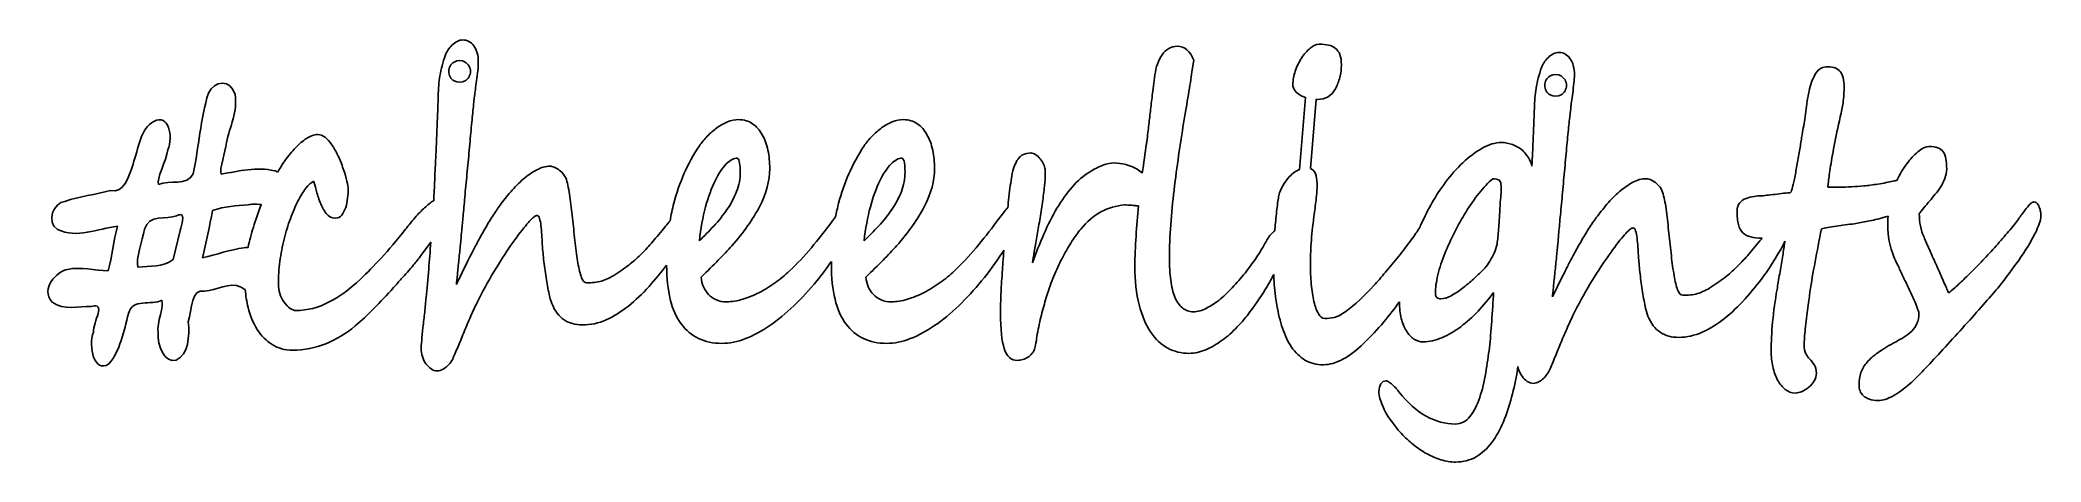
# Model space of a CAD drawing. Extents: x 31 to 161, y 109 to 137.
import ezdxf

# ---------------------------------------------------------------- set-up
doc = ezdxf.new("R2010")
doc.units = 0
doc.layers.add('Layer_1', color=7, linetype='CONTINUOUS')

msp = doc.modelspace()

# ---------------------------------------------------------------- linework, layer by layer
at = {"layer": 'Layer_1', "color": 7}
for points in [[(58.075189, 136.892933), (58.075229, 136.892792)], [(105.5148, 134.81153), (105.627311, 135.570002)], [(58.569364, 134.841042), (58.569364, 134.841042)], [(112.907386, 133.144655), (112.516909, 128.452711)], [(113.225061, 128.505613), (113.595683, 133.021169)], [(129.884393, 133.930636), (129.884393, 133.930636)], [(75.937883, 129.193417), (75.937883, 129.193417)], [(86.659446, 129.193417), (86.659446, 129.193417)], [(95.971284, 128.232225), (95.958048, 128.47035)], [(125.085007, 127.852861), (125.085004, 127.852861)], [(39.716205, 125.506889), (39.716205, 125.506889)], [(44.421781, 126.185986), (44.421781, 126.185986)], [(82.324454, 125.365905), (82.059724, 125.013127)], [(93.31075, 125.718683), (92.781289, 125.013127)], [(39.689732, 124.466195), (39.226453, 122.587653)], [(55.355132, 122.86107), (55.990482, 123.707737)]]:
    msp.add_lwpolyline(points, close=True, dxfattribs=at)
for points in [[(57.704606, 136.795778), (57.582167, 136.729614), (57.469656, 136.645828), (57.367077, 136.548834)], [(58.075229, 136.892792), (57.949476, 136.892772), (57.82704, 136.861906), (57.704606, 136.795778)], [(58.789959, 136.504878), (58.594715, 136.765033), (58.35315, 136.892913), (58.075189, 136.892933)], [(56.943509, 135.913834), (56.85085, 135.658053), (56.781359, 135.424336), (56.725106, 135.208278)], [(57.102347, 136.231334), (57.029542, 136.116664), (56.976597, 136.010831), (56.943509, 135.913834)], [(57.367077, 136.548834), (57.264489, 136.451803), (57.175146, 136.34597), (57.102347, 136.231334)], [(57.153179, 134.841042), (57.153179, 135.094019), (57.288141, 135.32778), (57.507225, 135.454268)], [(57.507225, 135.454268), (57.72631, 135.580757), (57.996233, 135.580757), (58.215318, 135.454268)], [(58.215318, 135.454268), (58.434402, 135.32778), (58.569364, 135.094019), (58.569364, 134.841042)], [(59.081162, 135.411266), (59.081156, 135.87868), (58.985192, 136.244686), (58.789959, 136.504878)], [(59.048071, 134.8821), (59.071242, 135.102569), (59.081156, 135.278958), (59.081162, 135.411266)], [(103.575652, 135.92278), (103.453212, 135.75078), (103.35063, 135.547935), (103.271213, 135.323058)], [(104.00584, 136.328475), (103.840382, 136.227033), (103.698088, 136.094738), (103.575652, 135.92278)], [(104.555155, 136.478405), (104.356603, 136.478385), (104.17129, 136.429877), (104.00584, 136.328475)], [(105.627311, 135.570002), (105.402284, 136.178524), (105.0449, 136.478385), (104.555155, 136.478405)], [(112.649274, 135.711113), (112.480505, 135.450919), (112.344829, 135.168696), (112.238942, 134.864447)], [(113.205206, 136.354933), (113.003347, 136.182935), (112.818034, 135.971266), (112.649274, 135.711113)], [(113.787611, 136.610697), (113.602296, 136.610677), (113.40706, 136.526891), (113.205206, 136.354933)], [(114.40311, 136.55778), (114.22441, 136.597441), (114.019245, 136.610677), (113.787611, 136.610697)], [(114.85315, 136.346113), (114.730708, 136.443108), (114.581796, 136.518071), (114.40311, 136.55778)], [(115.137734, 135.940419), (115.071545, 136.116788), (114.975581, 136.24908), (114.85315, 136.346113)], [(115.237009, 135.278961), (115.237, 135.543524), (115.20391, 135.76401), (115.137734, 135.940419)], [(128.427175, 135.420058), (128.354373, 135.305388), (128.301428, 135.199555), (128.268338, 135.102558)], [(128.685287, 135.737558), (128.582702, 135.640527), (128.499974, 135.534694), (128.427175, 135.420058)], [(129.022819, 135.984502), (128.900377, 135.918338), (128.787866, 135.834552), (128.685287, 135.737558)], [(129.40006, 136.081516), (129.274308, 136.081496), (129.145253, 136.05063), (129.022819, 135.984502)], [(130.108212, 135.69346), (129.912968, 135.953616), (129.678021, 136.081496), (129.40006, 136.081516)], [(130.399415, 134.599849), (130.399409, 135.067263), (130.303445, 135.433268), (130.108212, 135.69346)], [(43.250352, 133.347389), (42.988264, 134.346151), (41.889626, 134.245706), (41.516371, 133.426764)], [(56.586123, 134.564459), (56.549719, 134.352775), (56.523244, 134.136697), (56.506703, 133.920639)], [(56.725106, 135.208278), (56.668848, 134.992183), (56.622521, 134.776108), (56.586123, 134.564459)], [(57.507225, 134.227816), (57.288141, 134.354305), (57.153179, 134.588065), (57.153179, 134.841042)], [(58.215318, 134.227816), (57.996233, 134.101327), (57.72631, 134.101327), (57.507225, 134.227816)], [(58.569364, 134.841042), (58.569364, 134.588065), (58.434402, 134.354305), (58.215318, 134.227816)], [(58.889234, 133.656197), (58.912404, 133.828158), (58.938866, 134.026597), (58.968654, 134.23828)], [(58.968654, 134.23828), (58.998429, 134.44993), (59.024904, 134.661597), (59.048071, 134.8821)], [(103.105757, 134.617502), (103.039573, 134.105958), (102.980007, 133.660574), (102.933683, 133.285766)], [(103.271213, 135.323058), (103.191793, 135.098144), (103.138845, 134.864427), (103.105757, 134.617502)], [(105.283161, 133.329863), (105.379119, 133.898699), (105.455232, 134.38818), (105.5148, 134.81153)], [(112.238942, 134.864447), (112.133044, 134.560158), (112.080102, 134.264708), (112.080102, 133.991322)], [(114.846532, 133.717919), (114.972273, 133.947208), (115.071545, 134.189741), (115.137734, 134.449933)], [(115.137734, 134.449933), (115.20391, 134.710088), (115.237, 134.987899), (115.237009, 135.278961)], [(128.043316, 134.397002), (127.987058, 134.180907), (127.940731, 133.964832), (127.904333, 133.753183)], [(128.268338, 135.102558), (128.175681, 134.846777), (128.099569, 134.61306), (128.043316, 134.397002)], [(128.468208, 133.930636), (128.468208, 134.183613), (128.60317, 134.417373), (128.822254, 134.543862)], [(128.822254, 134.543862), (129.041339, 134.67035), (129.311262, 134.67035), (129.530347, 134.543862)], [(129.530347, 134.543862), (129.749431, 134.417373), (129.884393, 134.183613), (129.884393, 133.930636)], [(130.366324, 134.070683), (130.389495, 134.291152), (130.399409, 134.467541), (130.399415, 134.599849)], [(146.117756, 134.732113), (145.935751, 134.454282), (145.800075, 134.110324), (145.700806, 133.700238)], [(146.89871, 135.146627), (146.561172, 135.146607), (146.299753, 135.009904), (146.117756, 134.732113)], [(147.6929, 134.837946), (147.520818, 135.045182), (147.256088, 135.146607), (146.89871, 135.146627)], [(147.951012, 133.806071), (147.951004, 134.282304), (147.864968, 134.630671), (147.6929, 134.837946)], [(41.516371, 133.426764), (41.00353, 131.749854), (40.892928, 129.910995), (40.53687, 128.170376)], [(42.69442, 130.216487), (42.90314, 131.23361), (43.448478, 132.261082), (43.250352, 133.347389)], [(56.466994, 133.232723), (56.460362, 133.021039), (56.45706, 132.756458), (56.447126, 132.447792)], [(56.506703, 133.920639), (56.490136, 133.704544), (56.473601, 133.47965), (56.466994, 133.232723)], [(58.770105, 132.668419), (58.803193, 132.990313), (58.82966, 133.215208), (58.849525, 133.338697)], [(58.849525, 133.338697), (58.84952, 133.382777), (58.866064, 133.484199), (58.889234, 133.656197)], [(102.933683, 133.285766), (102.887354, 132.910924), (102.844332, 132.562555), (102.807937, 132.236252)], [(104.972104, 131.468961), (105.081299, 132.139222), (105.187191, 132.760991), (105.283161, 133.329863)], [(112.080102, 133.991322), (112.080102, 133.832555), (112.126429, 133.691444), (112.225703, 133.567988)], [(112.225703, 133.567988), (112.324975, 133.444499), (112.450722, 133.347485), (112.602944, 133.268127)], [(112.602944, 133.268127), (112.69577, 133.219712), (112.799789, 133.179939), (112.907386, 133.144655)], [(113.595683, 133.021169), (113.626062, 133.02004), (113.658136, 133.012335), (113.688337, 133.012363)], [(113.688337, 133.012363), (114.211176, 133.012347), (114.595032, 133.250472), (114.846532, 133.717919)], [(127.824916, 133.118183), (127.808349, 132.902088), (127.798443, 132.668374), (127.791825, 132.421447)], [(127.904333, 133.753183), (127.867932, 133.541499), (127.841457, 133.334241), (127.824916, 133.118183)], [(128.822254, 133.317409), (128.603169, 133.443898), (128.468208, 133.677658), (128.468208, 133.930636)], [(129.530346, 133.317409), (129.311262, 133.190921), (129.041339, 133.190921), (128.822254, 133.317409)], [(129.884393, 133.930636), (129.884393, 133.677658), (129.749431, 133.443898), (129.530346, 133.317409)], [(130.174393, 132.52728), (130.17439, 132.57136), (130.184327, 132.681602), (130.207484, 132.853599)], [(130.207484, 132.853599), (130.230654, 133.02556), (130.257115, 133.21518), (130.286904, 133.426863)], [(130.286904, 133.426863), (130.316681, 133.638513), (130.343154, 133.85018), (130.366324, 134.070683)], [(145.700806, 133.700238), (145.601529, 133.290115), (145.525417, 132.853554), (145.475785, 132.39496)], [(147.752463, 132.130377), (147.82526, 132.430221), (147.874897, 132.730082), (147.904683, 133.02996)], [(147.904683, 133.02996), (147.934468, 133.329804), (147.951004, 133.585568), (147.951012, 133.806071)], [(37.975608, 131.583501), (37.100301, 131.183346), (36.969581, 129.777462), (36.612249, 128.805376)], [(38.875691, 129.731417), (39.267737, 130.623993), (38.909902, 132.106625), (37.975608, 131.583501)], [(56.447126, 132.447792), (56.437191, 132.139097), (56.423955, 131.812778), (56.407417, 131.460014)], [(58.525229, 130.101961), (58.571553, 130.617886), (58.614572, 131.094136), (58.657594, 131.530711)], [(58.657594, 131.530711), (58.700608, 131.967258), (58.737009, 132.346494), (58.770105, 132.668419)], [(75.295873, 131.548336), (75.054302, 131.451308), (74.822662, 131.327835), (74.600957, 131.1691)], [(76.017264, 131.698266), (75.779001, 131.698252), (75.537435, 131.645335), (75.295873, 131.548336)], [(76.923962, 131.433683), (76.669155, 131.610058), (76.368024, 131.698252), (76.017264, 131.698266)], [(86.017439, 131.548336), (85.775865, 131.451308), (85.544228, 131.327835), (85.32252, 131.1691)], [(86.738827, 131.698266), (86.500564, 131.698252), (86.258998, 131.645335), (86.017439, 131.548336)], [(87.645528, 131.433683), (87.390718, 131.610058), (87.089587, 131.698252), (86.738827, 131.698266)], [(102.807937, 132.236252), (102.771533, 131.909916), (102.735134, 131.583597), (102.695426, 131.257294)], [(127.765353, 131.636516), (127.755419, 131.327821), (127.742182, 131.001502), (127.725644, 130.648738)], [(127.791825, 132.421447), (127.785193, 132.209763), (127.775287, 131.945182), (127.765353, 131.636516)], [(129.975847, 130.719294), (130.018861, 131.155841), (130.06188, 131.535077), (130.094976, 131.857002)], [(130.094976, 131.857002), (130.128061, 132.178896), (130.154528, 132.403791), (130.174393, 132.52728)], [(145.475785, 132.39496), (145.426145, 131.936332), (145.363271, 131.521818), (145.290475, 131.151418)], [(147.34875, 130.225377), (147.461258, 130.816265), (147.59362, 131.451263), (147.752463, 132.130377)], [(42.343651, 128.143917), (42.216533, 128.537496), (42.62983, 129.555742), (42.69442, 130.216487)], [(47.909601, 130.48107), (47.658102, 130.317895), (47.419844, 130.11505), (47.181592, 129.863709)], [(48.644226, 130.728014), (48.405965, 130.728003), (48.16109, 130.644214), (47.909601, 130.48107)], [(49.107505, 130.551626), (48.958587, 130.670675), (48.80306, 130.728003), (48.644226, 130.728014)], [(49.544309, 130.066556), (49.402009, 130.269392), (49.256408, 130.43255), (49.107505, 130.551626)], [(56.361087, 130.375223), (56.347851, 130.009203), (56.331302, 129.656425), (56.314761, 129.316889)], [(56.407417, 131.460014), (56.390879, 131.107222), (56.374324, 130.741214), (56.361087, 130.375223)], [(73.978843, 130.622294), (73.783599, 130.419435), (73.608218, 130.207769), (73.462619, 129.987294)], [(74.600957, 131.1691), (74.379243, 131.010335), (74.174076, 130.82513), (73.978843, 130.622294)], [(77.552697, 130.719308), (77.387236, 131.014744), (77.178758, 131.25728), (76.923962, 131.433683)], [(77.923319, 129.705072), (77.843891, 130.088705), (77.718147, 130.423841), (77.552697, 130.719308)], [(84.700406, 130.622294), (84.505162, 130.419435), (84.329781, 130.207769), (84.184182, 129.987294)], [(85.32252, 131.1691), (85.100806, 131.010335), (84.895639, 130.82513), (84.700406, 130.622294)], [(88.27426, 130.719308), (88.108798, 131.014744), (87.900321, 131.25728), (87.645528, 131.433683)], [(88.644882, 129.705072), (88.565454, 130.088705), (88.43971, 130.423841), (88.27426, 130.719308)], [(102.695426, 131.257294), (102.655714, 130.93096), (102.609388, 130.551724), (102.549825, 130.128405)], [(104.647808, 129.361113), (104.757006, 130.097522), (104.862898, 130.798669), (104.972104, 131.468961)], [(125.647515, 130.207766), (125.243796, 130.207752), (124.826844, 130.08428), (124.396664, 129.837349)], [(126.375521, 130.075474), (126.130637, 130.163655), (125.885764, 130.207752), (125.647515, 130.207766)], [(127.725644, 130.648738), (127.709106, 130.295946), (127.692554, 129.938757), (127.679317, 129.572766)], [(129.843482, 129.290544), (129.889806, 129.806469), (129.932822, 130.282719), (129.975847, 130.719294)], [(145.184582, 130.525238), (145.141561, 130.26064), (145.098544, 129.97401), (145.045599, 129.660932)], [(145.290475, 131.151418), (145.264003, 131.001474), (145.227599, 130.789807), (145.184582, 130.525238)], [(147.070784, 128.681974), (147.14027, 129.118524), (147.236236, 129.63446), (147.34875, 130.225377)], [(38.280046, 127.46482), (38.097262, 127.832316), (38.797224, 129.021513), (38.875691, 129.731417)], [(46.499913, 129.025862), (46.317806, 128.764513), (46.158562, 128.509756), (46.016782, 128.267389)], [(47.181592, 129.863709), (46.943332, 129.612342), (46.715003, 129.334531), (46.499913, 129.025862)], [(49.948022, 129.361001), (49.822269, 129.629981), (49.686594, 129.863698), (49.544309, 130.066556)], [(50.292169, 128.496695), (50.186271, 128.805364), (50.07376, 129.091995), (49.948022, 129.361001)], [(56.314761, 129.316889), (56.298222, 128.977328), (56.28167, 128.668647), (56.268434, 128.390848)], [(58.379628, 128.540919), (58.429263, 129.065663), (58.478897, 129.586011), (58.525229, 130.101961)], [(73.462619, 129.987294), (73.065521, 129.39638), (72.73461, 128.787838), (72.463262, 128.161669)], [(75.216495, 128.814181), (75.471291, 129.069933), (75.712856, 129.193406), (75.937883, 129.193417)], [(75.937883, 129.193417), (76.004059, 129.149308), (76.053696, 129.043475), (76.083485, 128.867098)], [(78.042448, 128.496808), (78.04244, 128.92013), (78.002728, 129.321413), (77.923319, 129.705072)], [(84.184182, 129.987294), (83.787084, 129.39638), (83.456173, 128.787838), (83.184828, 128.161669)], [(85.938058, 128.814181), (86.192857, 129.069933), (86.434419, 129.193406), (86.659446, 129.193417)], [(86.659446, 129.193417), (86.725625, 129.149308), (86.775259, 129.043475), (86.805048, 128.867098)], [(88.764011, 128.496808), (88.764003, 128.92013), (88.724294, 129.321413), (88.644882, 129.705072)], [(94.197593, 129.131808), (94.00897, 128.867213), (93.873297, 128.496797), (93.79388, 128.029377)], [(95.024874, 129.528683), (94.66087, 129.528669), (94.386211, 129.39638), (94.197593, 129.131808)], [(95.34917, 129.41403), (95.239964, 129.488983), (95.130764, 129.528669), (95.024874, 129.528683)], [(95.640373, 129.140627), (95.554332, 129.246449), (95.458367, 129.339052), (95.34917, 129.41403)], [(95.858773, 128.796669), (95.799204, 128.92013), (95.726405, 129.034783), (95.640373, 129.140627)], [(102.549825, 130.128405), (102.464167, 129.513762), (102.374031, 128.877207), (102.285094, 128.205766)], [(104.349987, 127.112155), (104.439331, 127.870616), (104.538605, 128.624677), (104.647808, 129.361113)], [(123.145815, 128.893669), (122.742099, 128.51001), (122.368169, 128.086677), (122.020714, 127.623669)], [(124.396664, 129.837349), (123.966475, 129.590394), (123.549526, 129.277302), (123.145815, 128.893669)], [(127.037346, 129.678599), (126.838792, 129.859382), (126.620389, 129.987269), (126.375521, 130.075474)], [(127.527098, 128.999502), (127.401343, 129.268482), (127.235884, 129.497785), (127.037346, 129.678599)], [(127.639606, 128.664363), (127.609696, 128.783314), (127.57612, 128.894626), (127.527098, 128.999502)], [(127.679317, 129.572766), (127.667944, 129.258602), (127.653409, 128.959017), (127.639606, 128.664363)], [(129.697881, 127.729502), (129.747512, 128.254246), (129.79715, 128.774594), (129.843482, 129.290544)], [(145.045599, 129.660932), (144.992652, 129.347829), (144.936393, 129.030329), (144.880144, 128.708432)], [(152.113892, 128.93771), (151.875631, 128.633426), (151.653917, 128.285059), (151.458684, 127.897015)], [(152.828662, 129.669723), (152.587091, 129.484501), (152.352146, 129.241968), (152.113892, 128.93771)], [(153.464014, 129.943126), (153.285317, 129.943115), (153.070224, 129.854918), (152.828662, 129.669723)], [(154.04642, 129.863751), (153.894195, 129.921062), (153.702266, 129.943115), (153.464014, 129.943126)], [(154.397185, 129.599168), (154.314452, 129.718215), (154.198633, 129.806409), (154.04642, 129.863751)], [(154.57588, 129.149376), (154.542784, 129.330159), (154.47991, 129.48009), (154.397185, 129.599168)], [(154.622206, 128.487918), (154.622201, 128.74367), (154.60897, 128.968565), (154.57588, 129.149376)], [(36.612249, 128.805376), (36.352601, 127.920764), (35.995977, 126.890605), (35.156233, 127.076764)], [(40.53687, 128.170376), (40.147909, 127.354793), (38.97656, 127.792615), (38.280046, 127.46482)], [(45.811615, 128.373223), (44.659019, 128.631132), (43.489976, 128.350222), (42.343651, 128.143917)], [(46.016782, 128.267389), (45.957287, 128.318243), (45.888834, 128.352017), (45.811615, 128.373223)], [(47.856654, 127.226695), (48.032032, 127.455989), (48.200798, 127.605923), (48.359641, 127.685306)], [(48.359641, 127.685306), (48.412581, 127.570645), (48.468836, 127.385434), (48.531715, 127.120862)], [(50.609847, 127.14732), (50.609839, 127.429531), (50.503949, 127.879323), (50.292169, 128.496695)], [(56.241961, 127.729389), (56.226834, 127.33296), (56.20435, 126.885929), (56.17578, 126.415292)], [(56.268434, 128.390848), (56.255198, 128.113022), (56.248565, 127.896947), (56.241961, 127.729389)], [(58.234027, 127.015155), (58.280351, 127.509033), (58.329988, 128.016152), (58.379628, 128.540919)], [(62.006429, 127.817725), (61.721839, 127.570772), (61.450491, 127.297369), (61.192385, 126.997516)], [(62.880037, 128.426266), (62.582208, 128.267505), (62.291005, 128.064658), (62.006429, 127.817725)], [(63.747029, 128.664391), (63.469052, 128.66438), (63.177852, 128.585005), (62.880037, 128.426266)], [(64.018377, 128.602655), (63.909166, 128.64673), (63.81982, 128.66438), (63.747029, 128.664391)], [(64.349289, 128.408628), (64.240077, 128.492402), (64.127569, 128.558547), (64.018377, 128.602655)], [(64.647112, 128.099947), (64.554444, 128.223408), (64.45848, 128.324833), (64.349289, 128.408628)], [(64.845658, 127.676614), (64.805938, 127.835352), (64.739754, 127.976463), (64.647112, 128.099947)], [(65.064061, 126.512447), (65.004484, 126.966639), (64.931685, 127.359102), (64.845658, 127.676614)], [(72.463262, 128.161669), (72.191914, 127.53548), (71.970203, 126.896069), (71.801437, 126.24785)], [(73.866372, 126.009598), (74.048369, 126.675456), (74.256844, 127.24872), (74.488486, 127.72057)], [(74.488486, 127.72057), (74.720123, 128.1924), (74.961685, 128.558406), (75.216495, 128.814181)], [(76.123193, 128.311473), (76.12319, 127.85285), (76.047078, 127.416289), (75.884938, 127.006195)], [(76.083485, 128.867098), (76.113267, 128.690697), (76.12319, 128.505489), (76.123193, 128.311473)], [(77.387241, 126.053822), (77.824036, 126.896069), (78.04244, 127.711866), (78.042448, 128.496808)], [(83.184828, 128.161669), (82.913477, 127.53548), (82.691766, 126.896069), (82.523003, 126.24785)], [(84.587935, 126.009598), (84.769935, 126.675456), (84.978407, 127.24872), (85.210052, 127.72057)], [(85.210052, 127.72057), (85.441686, 128.1924), (85.683251, 128.558406), (85.938058, 128.814181)], [(86.844759, 128.311473), (86.844753, 127.85285), (86.768641, 127.416289), (86.606501, 127.006195)], [(86.805048, 128.867098), (86.834833, 128.690697), (86.844753, 128.505489), (86.844759, 128.311473)], [(88.108804, 126.053822), (88.545599, 126.896069), (88.764003, 127.711866), (88.764011, 128.496808)], [(93.79388, 128.029377), (93.727696, 127.650133), (93.664823, 127.191519), (93.601952, 126.644725)], [(95.958048, 128.47035), (95.951415, 128.567352), (95.918333, 128.673185), (95.858773, 128.796669)], [(95.918339, 127.3591), (95.951435, 127.694227), (95.971281, 127.985269), (95.971284, 128.232225)], [(98.850224, 128.285141), (98.446503, 128.038185), (98.069262, 127.711866), (97.718502, 127.306183)], [(99.723832, 128.726113), (99.459093, 128.62468), (99.167891, 128.479158), (98.850224, 128.285141)], [(100.438602, 128.876044), (100.226811, 128.876033), (99.988553, 128.827524), (99.723832, 128.726113)], [(101.219556, 128.770211), (100.951507, 128.840755), (100.690087, 128.876033), (100.438602, 128.876044)], [(101.95418, 128.46153), (101.732458, 128.598222), (101.487582, 128.699644), (101.219556, 128.770211)], [(102.285094, 128.205766), (102.185766, 128.298885), (102.076772, 128.385934), (101.95418, 128.46153)], [(111.861702, 127.98528), (111.504312, 127.597213), (111.272676, 127.191519), (111.173404, 126.759377)], [(112.516909, 128.452711), (112.283618, 128.363514), (112.066784, 128.206012), (111.861702, 127.98528)], [(113.655246, 127.509016), (113.655244, 128.069998), (113.511144, 128.4021), (113.225061, 128.505613)], [(122.020714, 127.623669), (121.673253, 127.160638), (121.37874, 126.715258), (121.140485, 126.291933)], [(124.191542, 126.900361), (124.486046, 127.270767), (124.787177, 127.588267), (125.085007, 127.852861)], [(125.085004, 127.852861), (125.257072, 127.844028), (125.382819, 127.821984), (125.462242, 127.782306)], [(125.462242, 127.782306), (125.541656, 127.742609), (125.58798, 127.667642), (125.607843, 127.56182)], [(129.558898, 126.203738), (129.605222, 126.697616), (129.648241, 127.204735), (129.697881, 127.729502)], [(134.204908, 127.614849), (133.907078, 127.456088), (133.615876, 127.253241), (133.3313, 127.006308)], [(135.065279, 127.852974), (134.787304, 127.852963), (134.50272, 127.773588), (134.204908, 127.614849)], [(135.336627, 127.791238), (135.227418, 127.835313), (135.13807, 127.852963), (135.065279, 127.852974)], [(135.667541, 127.59721), (135.558327, 127.680985), (135.445819, 127.74713), (135.336627, 127.791238)], [(135.97198, 127.28853), (135.879315, 127.411991), (135.77673, 127.513416), (135.667541, 127.59721)], [(144.714688, 127.826488), (144.661738, 127.561893), (144.6121, 127.350226), (144.562469, 127.182668)], [(144.880144, 128.708432), (144.823886, 128.38651), (144.76763, 128.09106), (144.714688, 127.826488)], [(146.878856, 127.288502), (146.87885, 127.28849), (146.895394, 127.411963), (146.925182, 127.658918)], [(146.925182, 127.658918), (146.95496, 127.905851), (147.001286, 128.245399), (147.070784, 128.681974)], [(151.121152, 127.685348), (150.856414, 127.623601), (150.532121, 127.561865), (150.14827, 127.50014)], [(151.392501, 127.747085), (151.29887, 127.724366), (151.224336, 127.709408), (151.121152, 127.685348)], [(151.458684, 127.897015), (151.433736, 127.847431), (151.415663, 127.796956), (151.392501, 127.747085)], [(154.218493, 127.297293), (154.330998, 127.47367), (154.423652, 127.667698), (154.503078, 127.870557)], [(154.503078, 127.870557), (154.582492, 128.073393), (154.622201, 128.27624), (154.622206, 128.487918)], [(32.171403, 126.371209), (31.485863, 126.314025), (30.917879, 125.024069), (31.694888, 124.545584)], [(35.156233, 127.076764), (34.163937, 126.814072), (33.152489, 126.700161), (32.171403, 126.371209)], [(46.850681, 125.24232), (47.002898, 125.661234), (47.168353, 126.044881), (47.340433, 126.380028)], [(47.340433, 126.380028), (47.512501, 126.715156), (47.681267, 126.997378), (47.856654, 127.226695)], [(48.531715, 127.120862), (48.594583, 126.856267), (48.677314, 126.582867), (48.783209, 126.309473)], [(48.783209, 126.309473), (48.889096, 126.036062), (49.021461, 125.793525), (49.180304, 125.586278)], [(50.45101, 125.983153), (50.513875, 126.177173), (50.553583, 126.375609), (50.576754, 126.591695)], [(50.576754, 126.591695), (50.599924, 126.807762), (50.609839, 126.997378), (50.609847, 127.14732)], [(56.15594, 126.406487), (55.973926, 126.291825), (55.781996, 126.141895), (55.58015, 125.956695)], [(56.17578, 126.415292), (56.169402, 126.411397), (56.162318, 126.410494), (56.15594, 126.406487)], [(58.114898, 125.692239), (58.151293, 126.080286), (58.187694, 126.521258), (58.234027, 127.015155)], [(61.192385, 126.997516), (60.934267, 126.697647), (60.702627, 126.406605), (60.497469, 126.124391)], [(65.229517, 125.101336), (65.179869, 125.590808), (65.123613, 126.058236), (65.064061, 126.512447)], [(75.884938, 127.006195), (75.722782, 126.596081), (75.511002, 126.203617), (75.256204, 125.833209)], [(86.606501, 127.006195), (86.444348, 126.596081), (86.232565, 126.203617), (85.977767, 125.833209)], [(93.601952, 126.644725), (93.576524, 126.423547), (93.552958, 126.184474), (93.52915, 125.956808)], [(95.607282, 125.154238), (95.67015, 125.537877), (95.729716, 125.917111), (95.785974, 126.291947)], [(95.785974, 126.291947), (95.842226, 126.666763), (95.885243, 127.023949), (95.918339, 127.3591)], [(97.718502, 127.306183), (97.367728, 126.900477), (97.036819, 126.437458), (96.732384, 125.92153)], [(104.131587, 124.854377), (104.187837, 125.604022), (104.260639, 126.353674), (104.349987, 127.112155)], [(111.173404, 126.759377), (111.127074, 126.53888), (111.084055, 126.234611), (111.041039, 125.850975)], [(113.450082, 125.392349), (113.503021, 125.745119), (113.546041, 126.111124), (113.589065, 126.477141)], [(113.589065, 126.477141), (113.632076, 126.843135), (113.655244, 127.182688), (113.655246, 127.509016)], [(121.140485, 126.291933), (120.902228, 125.868591), (120.657352, 125.38793), (120.405861, 124.845544)], [(123.351025, 125.700917), (123.619057, 126.133058), (123.897023, 126.529936), (124.191542, 126.900361)], [(125.614464, 126.76807), (125.597897, 126.618131), (125.581373, 126.397642), (125.568137, 126.097792)], [(125.607843, 127.56182), (125.627683, 127.473614), (125.640928, 127.332503), (125.640936, 127.138486)], [(125.640936, 127.138486), (125.640928, 127.041464), (125.631002, 126.917992), (125.614464, 126.76807)], [(133.3313, 127.006308), (133.046707, 126.759355), (132.775359, 126.485952), (132.517255, 126.186099)], [(136.170529, 126.865197), (136.130809, 127.023935), (136.064625, 127.165046), (135.97198, 127.28853)], [(136.388929, 125.709849), (136.329355, 126.164041), (136.256553, 126.547685), (136.170529, 126.865197)], [(141.57102, 126.565321), (141.405562, 126.499166), (141.266579, 126.402152), (141.154068, 126.27428)], [(142.087242, 126.697613), (141.90855, 126.675543), (141.736476, 126.631457), (141.57102, 126.565321)], [(142.563757, 126.732891), (142.424774, 126.732879), (142.265936, 126.719655), (142.087242, 126.697613)], [(142.907904, 126.768169), (142.742446, 126.746099), (142.629938, 126.732879), (142.563757, 126.732891)], [(143.450601, 126.829905), (143.255359, 126.807835), (143.07336, 126.79021), (142.907904, 126.768169)], [(144.013154, 126.90046), (143.831149, 126.87839), (143.645836, 126.851946), (143.450601, 126.829905)], [(144.436722, 126.926904), (144.337445, 126.926896), (144.195151, 126.922474), (144.013154, 126.90046)], [(144.562469, 127.182668), (144.512829, 127.015088), (144.469807, 126.926896), (144.436722, 126.926904)], [(147.65981, 127.297307), (147.411618, 127.292961), (147.150198, 127.288473), (146.878856, 127.288502)], [(148.420907, 127.323751), (148.162789, 127.310515), (147.907985, 127.301681), (147.65981, 127.297307)], [(149.228333, 127.376668), (148.947051, 127.350195), (148.679013, 127.336959), (148.420907, 127.323751)], [(150.14827, 127.50014), (149.817351, 127.447212), (149.509599, 127.403112), (149.228333, 127.376668)], [(153.1331, 125.947918), (153.258842, 126.093429), (153.391207, 126.247768), (153.530196, 126.415348)], [(153.530196, 126.415348), (153.622846, 126.52999), (153.735357, 126.662282), (153.861107, 126.812223)], [(153.861107, 126.812223), (153.986851, 126.962143), (154.10598, 127.120896), (154.218493, 127.297293)], [(160.320519, 126.335973), (160.24109, 126.335962), (160.168288, 126.305096), (160.102118, 126.247779)], [(160.532304, 126.212501), (160.476037, 126.296276), (160.406546, 126.335962), (160.320519, 126.335973)], [(37.366727, 124.554389), (37.64341, 125.560619), (38.770854, 125.165866), (39.444857, 125.427514)], [(39.444857, 125.427514), (39.56479, 125.488406), (39.653371, 125.514371), (39.716205, 125.506889)], [(39.716205, 125.506889), (39.988479, 125.474468), (39.792362, 124.879159), (39.689732, 124.466195)], [(41.139127, 122.684667), (41.350255, 123.723558), (41.605039, 124.742157), (41.794334, 125.789111)], [(41.794334, 125.789111), (42.551977, 126.032153), (43.334062, 126.112129), (44.110721, 126.150709)], [(44.110721, 126.150709), (44.207438, 126.171508), (44.309741, 126.184316), (44.421781, 126.185986)], [(44.421781, 126.185986), (44.594924, 126.188526), (44.784151, 126.175883), (44.971095, 126.168348)], [(44.971095, 126.168348), (44.768589, 125.681184), (44.595593, 125.180942), (44.441635, 124.686681)], [(46.446968, 123.910584), (46.562783, 124.382417), (46.698456, 124.823387), (46.850681, 125.24232)], [(49.180304, 125.586278), (49.339139, 125.379012), (49.544303, 125.277589), (49.789184, 125.277598)], [(49.789184, 125.277598), (49.954634, 125.277589), (50.086999, 125.343734), (50.192898, 125.480445)], [(50.192898, 125.480445), (50.298782, 125.617137), (50.388128, 125.789117), (50.45101, 125.983153)], [(54.964655, 125.312876), (54.756169, 125.070334), (54.547694, 124.818978), (54.342538, 124.554403)], [(55.58015, 125.956695), (55.378282, 125.771478), (55.173118, 125.555403), (54.964655, 125.312876)], [(58.028863, 124.739739), (58.048703, 124.986675), (58.078494, 125.304175), (58.114898, 125.692239)], [(60.001099, 125.392378), (59.82902, 125.123377), (59.663564, 124.849975), (59.50473, 124.572169)], [(60.497469, 126.124391), (60.338623, 125.903897), (60.173167, 125.661364), (60.001099, 125.392378)], [(62.145455, 124.76607), (62.420102, 125.096789), (62.615341, 125.304048), (62.734478, 125.383431)], [(62.734478, 125.383431), (62.794035, 125.427509), (62.853598, 125.453978), (62.919791, 125.453987)], [(62.919791, 125.453987), (62.979345, 125.453978), (63.028982, 125.387834), (63.065392, 125.259959)], [(63.065392, 125.259959), (63.101782, 125.13207), (63.134872, 124.977728), (63.158048, 124.792528)], [(65.381736, 123.646128), (65.32878, 124.12678), (65.279143, 124.61185), (65.229517, 125.101336)], [(71.556564, 125.101322), (71.459939, 124.988182), (71.363685, 124.877206), (71.25874, 124.748544)], [(71.801437, 126.24785), (71.702752, 125.868788), (71.622437, 125.486408), (71.556564, 125.101322)], [(73.462659, 123.795917), (73.548694, 124.6073), (73.684367, 125.34372), (73.866372, 126.009598)], [(75.256204, 125.833209), (75.001397, 125.462784), (74.716812, 125.105595), (74.40245, 124.766056)], [(75.567221, 123.469725), (76.341551, 124.351661), (76.950429, 125.211558), (77.387241, 126.053822)], [(82.059724, 125.013127), (81.636145, 124.448677), (81.202649, 123.897461), (80.749312, 123.355072)], [(82.523003, 126.24785), (82.446916, 125.955603), (82.381034, 125.661733), (82.324454, 125.365905)], [(84.184222, 123.795917), (84.270257, 124.6073), (84.40593, 125.34372), (84.587935, 126.009598)], [(85.977767, 125.833209), (85.72296, 125.462784), (85.438375, 125.105595), (85.124013, 124.766056)], [(86.288787, 123.469725), (87.063114, 124.351661), (87.671995, 125.211558), (88.108804, 126.053822)], [(92.781289, 125.013127), (92.35771, 124.448677), (91.924214, 123.897461), (91.470875, 123.355072)], [(93.52915, 125.956808), (93.457996, 125.885598), (93.386487, 125.808605), (93.31075, 125.718683)], [(95.421969, 124.051808), (95.484837, 124.400169), (95.544403, 124.770586), (95.607282, 125.154238)], [(96.732384, 125.92153), (96.427939, 125.405586), (96.143355, 124.841138), (95.87863, 124.237016)], [(98.274449, 124.554403), (99.081867, 125.533353), (100.034894, 126.06252), (101.14015, 126.141903)], [(101.14015, 126.141903), (101.179853, 126.141903), (101.246031, 126.137472), (101.332081, 126.133098)], [(101.332081, 126.133098), (101.418108, 126.128667), (101.510761, 126.124264), (101.610047, 126.115459)], [(101.610047, 126.115459), (101.70931, 126.106626), (101.801967, 126.093389), (101.888013, 126.089015)], [(102.040233, 126.089015), (101.973524, 125.42229), (101.919701, 124.75891), (101.874777, 124.10464)], [(101.888013, 126.089015), (101.967157, 126.085007), (102.011486, 126.089297), (102.040233, 126.089015)], [(111.041039, 125.850975), (110.99802, 125.467319), (110.958308, 125.070447), (110.92191, 124.66035)], [(113.271387, 123.654919), (113.304475, 124.170849), (113.364038, 124.748521), (113.450082, 125.392349)], [(122.596543, 124.351542), (122.831487, 124.818964), (123.082981, 125.268756), (123.351025, 125.700917)], [(125.568137, 126.097792), (125.535041, 125.533339), (125.505258, 125.065909), (125.475481, 124.6955)], [(129.433151, 124.880822), (129.469546, 125.268869), (129.512565, 125.709841), (129.558898, 126.203738)], [(131.822337, 125.312974), (131.663494, 125.09248), (131.498038, 124.849946), (131.32597, 124.58096)], [(132.517255, 126.186099), (132.259135, 125.88623), (132.027498, 125.595188), (131.822337, 125.312974)], [(136.547767, 124.289919), (136.498118, 124.779391), (136.448484, 125.255638), (136.388929, 125.709849)], [(141.154068, 126.27428), (141.04156, 126.146388), (140.981994, 125.97441), (140.981994, 125.762752)], [(140.981994, 125.762752), (140.981994, 125.392327), (141.015088, 125.092466), (141.074651, 124.863169)], [(148.606233, 124.916043), (148.877573, 124.960132), (149.172086, 125.013048), (149.493077, 125.074793)], [(149.493077, 125.074793), (149.814054, 125.136521), (150.148276, 125.220304), (150.485814, 125.312918)], [(150.485814, 125.312918), (150.594641, 125.342771), (150.700938, 125.375949), (150.81011, 125.409932)], [(150.81011, 125.409932), (150.793289, 125.207308), (150.783637, 125.005355), (150.783637, 124.81021)], [(152.83528, 125.568682), (152.908076, 125.674507), (153.007351, 125.802387), (153.1331, 125.947918)], [(153.146337, 124.034098), (152.947788, 124.501521), (152.841887, 125.013048), (152.83528, 125.568682)], [(159.552804, 125.577501), (159.430353, 125.405512), (159.274826, 125.198257), (159.089525, 124.96014)], [(159.870479, 126.000835), (159.781121, 125.890582), (159.675229, 125.749471), (159.552804, 125.577501)], [(160.102118, 126.247779), (160.035923, 126.190443), (159.959813, 126.111068), (159.870479, 126.000835)], [(160.519082, 124.598543), (160.677905, 124.955721), (160.757325, 125.251173), (160.757337, 125.489307)], [(160.671287, 125.930279), (160.638185, 126.031693), (160.588548, 126.128707), (160.532304, 126.212501)], [(160.737468, 125.648057), (160.724232, 125.736243), (160.704366, 125.828846), (160.671287, 125.930279)], [(160.757337, 125.489307), (160.757337, 125.506946), (160.750704, 125.559854), (160.737468, 125.648057)], [(31.694888, 124.545584), (32.966753, 123.917998), (34.309332, 124.602311), (35.599655, 124.748431)], [(35.599655, 124.748431), (35.329362, 123.809531), (35.259591, 122.791237), (35.004014, 121.846834)], [(36.936539, 122.084945), (36.774603, 122.622183), (37.223497, 123.81324), (37.366727, 124.554389)], [(44.441635, 124.686681), (44.304266, 124.245675), (44.189633, 123.811702), (44.104103, 123.372584)], [(46.169001, 122.464195), (46.23849, 122.958078), (46.331144, 123.438737), (46.446968, 123.910584)], [(54.342538, 124.554403), (53.773358, 123.8312), (53.250519, 123.209431), (52.774015, 122.693501)], [(55.990482, 123.707737), (55.946782, 123.121522), (55.900142, 122.541098), (55.851498, 121.961487)], [(57.916352, 123.566753), (57.946129, 123.888655), (57.969285, 124.140008), (57.989151, 124.316405)], [(57.989151, 124.316405), (57.995755, 124.351675), (58.008991, 124.492786), (58.028863, 124.739739)], [(59.05469, 123.76078), (58.912393, 123.496191), (58.789957, 123.258066), (58.684067, 123.046405)], [(59.50473, 124.572169), (59.345889, 124.29435), (59.196978, 124.025355), (59.05469, 123.76078)], [(61.205663, 123.513709), (61.556423, 124.02082), (61.870788, 124.435334), (62.145455, 124.76607)], [(63.158048, 124.792528), (63.18119, 124.607312), (63.197757, 124.408875), (63.210993, 124.201626)], [(63.210993, 124.201626), (63.224201, 123.994362), (63.230833, 123.813562), (63.237466, 123.65482)], [(70.43146, 123.751947), (70.189877, 123.465308), (69.951623, 123.200724), (69.71669, 122.967016)], [(71.25874, 124.748544), (70.947667, 124.369302), (70.673011, 124.038572), (70.43146, 123.751947)], [(74.40245, 124.766056), (74.08808, 124.4265), (73.773713, 124.104592), (73.462659, 123.795917)], [(85.124013, 124.766056), (84.809643, 124.4265), (84.495279, 124.104592), (84.184222, 123.795917)], [(95.87863, 124.237016), (95.613895, 123.632877), (95.369019, 123.011108), (95.137385, 122.358475)], [(95.249896, 123.090488), (95.29953, 123.385933), (95.35909, 123.703433), (95.421969, 124.051808)], [(97.129493, 122.781695), (97.318105, 123.138875), (97.510033, 123.469606), (97.70528, 123.769473)], [(97.70528, 123.769473), (97.90051, 124.069328), (98.089133, 124.333909), (98.274449, 124.554403)], [(101.874777, 124.10464), (101.828448, 123.429945), (101.801975, 122.781718), (101.801975, 122.155543)], [(104.045549, 122.684794), (104.045546, 123.381522), (104.075329, 124.104716), (104.131587, 124.854377)], [(110.412304, 123.884238), (110.342801, 123.765166), (110.279931, 123.646108), (110.220376, 123.54028)], [(110.650562, 124.219377), (110.561205, 124.113536), (110.481785, 124.003291), (110.412304, 123.884238)], [(110.908674, 124.457502), (110.818467, 124.391174), (110.730225, 124.313744), (110.650562, 124.219377)], [(110.92191, 124.66035), (110.915617, 124.589503), (110.914459, 124.527166), (110.908674, 124.457502)], [(119.783744, 123.857766), (119.532242, 123.513802), (119.260897, 123.165433), (118.976318, 122.808252)], [(120.333059, 124.677974), (120.191773, 124.444989), (120.013067, 124.171408), (119.783744, 123.857766)], [(120.405861, 124.845544), (120.380404, 124.790621), (120.35805, 124.733304), (120.333059, 124.677974)], [(121.974429, 122.984528), (122.153118, 123.425495), (122.361593, 123.884103), (122.596543, 124.351542)], [(125.382827, 123.725361), (125.369591, 123.540147), (125.323256, 123.350528), (125.243844, 123.152098)], [(125.475481, 124.6955), (125.445692, 124.325075), (125.415912, 123.998759), (125.382827, 123.725361)], [(129.307404, 123.504988), (129.314008, 123.540258), (129.327244, 123.681369), (129.347112, 123.928322)], [(129.347112, 123.928322), (129.366953, 124.175258), (129.396744, 124.492758), (129.433151, 124.880822)], [(130.8296, 123.760752), (130.670757, 123.482933), (130.515227, 123.213938), (130.372942, 122.949363)], [(131.32597, 124.58096), (131.153891, 124.31196), (130.988435, 124.038558), (130.8296, 123.760752)], [(132.523876, 122.702362), (132.874633, 123.209473), (133.189001, 123.632807), (133.463668, 123.963543)], [(133.463668, 123.963543), (133.738315, 124.294262), (133.933554, 124.492701), (134.052691, 124.572085)], [(134.052691, 124.572085), (134.112246, 124.616162), (134.178429, 124.642632), (134.244619, 124.64264)], [(134.244619, 124.64264), (134.304176, 124.642632), (134.347193, 124.576487), (134.383602, 124.448612)], [(134.383602, 124.448612), (134.419995, 124.320723), (134.453085, 124.166382), (134.476259, 123.981182)], [(134.476259, 123.981182), (134.499401, 123.795965), (134.515967, 123.597529), (134.529203, 123.390279)], [(136.706607, 122.83471), (136.653648, 123.315363), (136.597393, 123.800433), (136.547767, 124.289919)], [(141.074651, 124.863169), (141.134217, 124.633855), (141.22687, 124.457466), (141.359235, 124.325182)], [(141.359235, 124.325182), (141.4916, 124.192882), (141.663674, 124.10028), (141.868841, 124.05178)], [(142.583611, 123.937127), (142.272537, 123.557885), (141.991263, 123.227155), (141.749712, 122.94053)], [(141.868841, 124.05178), (142.074005, 124.003263), (142.325499, 123.981216), (142.62332, 123.981224)], [(142.62332, 123.981224), (142.609745, 123.964686), (142.597327, 123.953933), (142.583611, 123.937127)], [(144.013157, 123.593126), (144.046547, 123.661187), (144.070172, 123.724145), (144.099193, 123.787154)], [(144.099193, 123.787154), (144.08844, 123.716463), (144.086831, 123.694314), (144.07272, 123.601946)], [(146.058207, 122.42896), (146.187256, 123.116871), (146.32955, 123.840062), (146.475156, 124.589723)], [(146.475156, 124.589723), (146.59428, 124.616168), (146.73326, 124.642626), (146.898724, 124.669098)], [(146.898724, 124.669098), (147.064174, 124.695543), (147.242866, 124.722001), (147.434802, 124.748473)], [(147.434802, 124.748473), (147.626725, 124.774918), (147.821963, 124.80579), (148.023826, 124.836668)], [(148.023826, 124.836668), (148.225677, 124.867526), (148.420915, 124.88957), (148.606233, 124.916043)], [(150.783637, 124.81021), (150.783637, 124.113468), (150.915999, 123.434368), (151.18735, 122.764098)], [(153.516959, 123.187432), (153.368042, 123.522562), (153.245606, 123.804784), (153.146337, 124.034098)], [(158.3549, 124.069376), (158.083544, 123.756276), (157.805577, 123.434371), (157.51438, 123.116876)], [(159.089525, 124.96014), (158.871113, 124.677909), (158.626237, 124.382457), (158.3549, 124.069376)], [(159.91682, 123.460835), (160.158374, 123.857704), (160.360233, 124.241346), (160.519082, 124.598543)], [(39.226453, 122.587653), (38.566702, 122.038279), (37.695053, 122.191947), (36.936539, 122.084945)], [(43.832755, 123.354945), (42.927589, 123.215279), (42.035899, 122.912595), (41.139127, 122.684667)], [(44.104103, 123.372584), (44.014421, 123.376704), (43.923037, 123.372301), (43.832755, 123.354945)], [(46.069727, 120.991348), (46.069724, 121.476414), (46.099507, 121.9703), (46.169001, 122.464195)], [(52.774015, 122.693501), (52.297491, 122.177559), (51.840833, 121.714537), (51.404037, 121.300028)], [(54.871998, 122.234889), (55.01097, 122.402453), (55.16981, 122.61412), (55.355132, 122.86107)], [(57.717803, 121.617655), (57.74758, 121.917511), (57.780671, 122.2306), (57.817077, 122.570155)], [(57.817077, 122.570155), (57.853473, 122.909697), (57.886563, 123.244836), (57.916352, 123.566753)], [(58.472284, 122.631891), (58.379625, 122.446677), (58.283661, 122.248239), (58.181082, 122.040989)], [(58.684067, 123.046405), (58.637737, 122.958205), (58.564935, 122.817094), (58.472284, 122.631891)], [(60.093798, 121.776278), (60.484266, 122.4245), (60.854889, 123.006587), (61.205663, 123.513709)], [(63.237466, 123.65482), (63.250702, 123.416689), (63.277166, 123.108009), (63.316886, 122.728778)], [(63.316886, 122.728778), (63.356586, 122.349537), (63.409531, 121.95707), (63.469105, 121.564612)], [(65.560428, 122.349669), (65.494236, 122.733311), (65.434673, 123.165461), (65.381736, 123.646128)], [(69.71669, 122.967016), (69.481725, 122.733294), (69.233542, 122.517219), (68.968826, 122.305558)], [(73.581748, 121.432433), (73.992077, 121.846941), (74.362697, 122.212947), (74.693613, 122.543683)], [(74.693613, 122.543683), (75.024522, 122.874405), (75.315724, 123.187497), (75.567221, 123.469725)], [(80.749312, 123.355072), (80.29595, 122.812672), (79.822746, 122.305555), (79.333005, 121.838127)], [(81.106738, 121.194195), (81.436382, 121.596875), (81.750416, 122.021036), (82.053148, 122.455376)], [(82.053148, 122.455376), (82.052301, 122.387414), (82.053148, 122.320705), (82.053148, 122.252528)], [(84.303311, 121.432433), (84.71364, 121.846941), (85.08426, 122.212947), (85.415176, 122.543683)], [(85.415176, 122.543683), (85.746085, 122.874405), (86.037287, 123.187497), (86.288787, 123.469725)], [(91.470875, 123.355072), (91.017513, 122.812672), (90.544309, 122.305555), (90.054568, 121.838127)], [(91.828304, 121.194195), (92.304805, 121.776273), (92.758156, 122.389225), (93.178427, 123.037459)], [(93.277698, 123.196209), (93.231764, 122.631635), (93.19812, 122.144234), (93.171809, 121.732181)], [(93.178427, 123.037459), (93.212759, 123.090415), (93.243874, 123.143162), (93.277698, 123.196209)], [(95.137385, 122.358475), (95.163857, 122.552497), (95.200256, 122.795033), (95.249896, 123.090488)], [(96.586796, 121.643987), (96.758864, 122.049675), (96.940867, 122.4245), (97.129493, 122.781695)], [(104.131587, 121.238405), (104.075329, 121.670552), (104.045546, 122.155622), (104.045549, 122.684794)], [(109.737243, 122.75535), (109.538685, 122.451072), (109.313667, 122.142391), (109.062181, 121.820488)], [(110.220376, 123.54028), (110.094621, 123.319788), (109.93578, 123.059613), (109.737243, 122.75535)], [(113.218443, 122.287905), (113.218437, 122.684774), (113.238283, 123.138974), (113.271387, 123.654919)], [(118.976318, 122.808252), (118.691725, 122.451058), (118.40383, 122.107099), (118.115946, 121.767558)], [(121.517768, 121.582236), (121.630276, 122.04525), (121.782496, 122.508272), (121.974429, 122.984528)], [(124.965878, 122.596473), (124.863287, 122.424486), (124.764015, 122.270147), (124.661436, 122.137861)], [(125.243844, 123.152098), (125.164418, 122.953653), (125.068451, 122.768445), (124.965878, 122.596473)], [(129.13533, 121.767558), (129.171723, 122.107099), (129.204816, 122.433419), (129.234602, 122.755335)], [(129.234602, 122.755335), (129.264379, 123.077238), (129.287538, 123.328591), (129.307404, 123.504988)], [(130.372942, 122.949363), (130.230643, 122.684774), (130.108206, 122.446649), (130.00232, 122.234988)], [(131.412008, 120.973751), (131.80248, 121.621973), (132.173102, 122.19524), (132.523876, 122.702362)], [(134.529203, 123.390279), (134.54244, 123.183015), (134.555676, 123.002215), (134.562297, 122.843473)], [(134.562297, 122.843473), (134.575533, 122.605343), (134.601997, 122.296662), (134.641714, 121.917432)], [(136.885299, 121.538252), (136.819107, 121.921894), (136.759541, 122.354044), (136.706607, 122.83471)], [(141.749712, 122.94053), (141.50813, 122.653891), (141.269872, 122.398127), (141.034942, 122.164419)], [(143.040272, 121.970348), (143.159384, 122.155551), (143.275202, 122.340759), (143.397659, 122.534793)], [(143.397659, 122.534793), (143.520078, 122.728815), (143.639204, 122.922843), (143.748427, 123.108057)], [(143.748427, 123.108057), (143.857607, 123.293257), (143.946956, 123.452009), (144.013157, 123.593126)], [(143.933737, 122.711182), (143.880789, 122.376037), (143.817916, 122.023259), (143.755045, 121.652848)], [(144.07272, 123.601946), (144.033009, 123.341765), (143.986682, 123.046312), (143.933737, 122.711182)], [(145.727293, 120.488682), (145.819944, 121.097218), (145.929147, 121.741037), (146.058207, 122.42896)], [(151.18735, 122.764098), (151.246911, 122.614162), (151.332949, 122.428954), (151.438844, 122.208473)], [(153.973617, 122.164376), (153.818085, 122.512737), (153.665865, 122.852287), (153.516959, 123.187432)], [(157.51438, 123.116876), (157.223172, 122.799371), (156.928659, 122.49069), (156.640773, 122.190835)], [(159.109393, 122.252571), (159.407205, 122.662668), (159.675246, 123.063954), (159.91682, 123.460835)], [(32.343477, 121.943848), (31.665607, 121.806135), (30.562056, 120.682154), (31.35074, 119.809542)], [(35.004014, 121.846834), (34.118336, 121.850136), (33.223488, 122.133092), (32.343477, 121.943848)], [(41.264877, 120.515098), (42.054388, 120.569728), (42.861408, 121.142427), (43.640829, 120.788501)], [(51.404037, 121.300028), (50.755443, 120.682664), (50.083689, 120.188776), (49.385471, 119.818362)], [(53.561587, 120.753223), (53.760122, 120.973706), (53.925577, 121.163323), (54.064572, 121.317667)], [(54.064572, 121.317667), (54.203546, 121.472003), (54.339219, 121.621934), (54.468285, 121.767459)], [(54.468285, 121.767459), (54.597331, 121.912975), (54.733004, 122.067317), (54.871998, 122.234889)], [(55.851498, 121.961487), (55.79524, 121.291203), (55.738988, 120.673845), (55.686043, 120.109403)], [(57.651622, 120.965016), (57.664858, 121.097305), (57.688017, 121.317789), (57.717803, 121.617655)], [(57.883258, 121.432447), (57.787292, 121.234005), (57.711182, 121.079666), (57.651622, 120.965016)], [(58.181082, 122.040989), (58.078494, 121.833725), (57.979223, 121.63088), (57.883258, 121.432447)], [(58.981933, 119.738987), (59.332693, 120.453359), (59.703315, 121.128045), (60.093798, 121.776278)], [(63.469105, 121.564612), (63.52866, 121.172142), (63.591533, 120.806137), (63.661033, 120.462181)], [(65.798686, 121.414808), (65.709329, 121.65293), (65.626601, 121.966019), (65.560428, 122.349669)], [(66.129597, 121.06203), (65.997221, 121.062025), (65.888018, 121.17668), (65.798686, 121.414808)], [(66.632585, 121.088475), (66.477044, 121.070836), (66.308278, 121.062002), (66.129597, 121.06203)], [(67.089246, 121.176669), (66.94032, 121.132569), (66.788101, 121.106113), (66.632585, 121.088475)], [(67.539286, 121.353058), (67.387052, 121.282497), (67.238141, 121.220763), (67.089246, 121.176669)], [(68.022416, 121.626461), (67.850331, 121.511805), (67.691491, 121.423608), (67.539286, 121.353058)], [(68.968826, 122.305558), (68.704082, 122.093886), (68.38641, 121.864583), (68.022416, 121.626461)], [(70.186629, 120.823778), (70.591409, 121.275393), (70.971407, 121.742722), (71.331585, 122.22607)], [(71.331585, 122.22607), (71.334915, 120.519912), (71.649285, 119.236194), (72.277994, 118.389612)], [(73.72735, 120.806252), (73.644616, 121.000277), (73.594984, 121.211941), (73.581748, 121.432433)], [(79.333005, 121.838127), (79.055031, 121.573541), (78.743974, 121.322186), (78.40645, 121.079655)], [(79.617632, 119.571417), (80.133848, 120.069714), (80.630214, 120.612109), (81.106738, 121.194195)], [(82.053148, 122.252528), (82.053148, 120.532734), (82.367515, 119.240684), (82.999557, 118.389612)], [(84.448912, 120.806252), (84.366182, 121.000277), (84.316547, 121.211941), (84.303311, 121.432433)], [(90.054568, 121.838127), (89.776594, 121.573541), (89.465537, 121.322186), (89.128016, 121.079655)], [(90.339198, 119.571417), (90.855411, 120.069714), (91.351777, 120.612109), (91.828304, 121.194195)], [(93.171809, 121.732181), (93.15194, 121.449956), (93.132097, 121.1986), (93.118861, 120.973709)], [(96.116899, 120.373987), (96.25588, 120.814956), (96.414717, 121.238287), (96.586796, 121.643987)], [(101.801975, 122.155543), (101.801975, 121.194218), (101.891318, 120.35637), (102.073323, 119.642001)], [(104.402935, 120.135975), (104.277183, 120.440241), (104.187837, 120.80625), (104.131587, 121.238405)], [(109.062181, 121.820488), (108.810679, 121.498572), (108.53602, 121.176663), (108.248137, 120.859169)], [(110.399082, 120.814987), (110.563705, 121.092874), (110.707658, 121.361841), (110.835886, 121.608737)], [(110.835886, 121.608737), (110.842772, 121.457006), (110.845961, 121.306477), (110.855726, 121.150126)], [(110.855726, 121.150126), (110.88882, 120.620954), (110.95169, 120.096198), (111.041039, 119.580265)], [(113.278006, 120.973808), (113.238286, 121.397138), (113.218437, 121.838108), (113.218443, 122.287905)], [(118.115946, 121.767558), (117.828043, 121.428002), (117.573242, 121.132552), (117.348229, 120.885613)], [(121.352313, 120.382792), (121.35231, 120.717925), (121.405258, 121.119209), (121.517768, 121.582236)], [(123.827537, 121.308834), (123.599202, 121.097161), (123.360945, 120.898722), (123.112767, 120.709111)], [(124.416563, 121.864459), (124.251102, 121.705703), (124.055863, 121.520495), (123.827537, 121.308834)], [(124.661436, 122.137861), (124.558848, 122.005564), (124.476123, 121.91737), (124.416563, 121.864459)], [(129.036056, 120.806238), (129.065833, 121.106094), (129.098923, 121.428002), (129.13533, 121.767558)], [(129.499332, 121.238391), (129.396747, 121.031127), (129.297472, 120.828283), (129.201511, 120.629849)], [(129.797152, 121.820474), (129.704493, 121.63526), (129.601911, 121.445641), (129.499332, 121.238391)], [(130.00232, 122.234988), (129.955987, 122.146788), (129.889806, 122.005677), (129.797152, 121.820474)], [(134.641714, 121.917432), (134.681417, 121.53819), (134.727741, 121.154543), (134.787315, 120.762085)], [(137.116939, 120.603391), (137.027579, 120.841513), (136.951472, 121.154602), (136.885299, 121.538252)], [(140.287079, 121.494141), (140.022334, 121.282468), (139.711278, 121.053166), (139.347287, 120.815044)], [(141.034942, 122.164419), (140.799978, 121.930696), (140.551795, 121.705802), (140.287079, 121.494141)], [(141.504839, 120.012432), (141.931698, 120.488676), (142.332103, 120.982565), (142.709361, 121.494098)], [(142.709361, 121.494098), (142.808619, 121.626384), (142.921129, 121.785134), (143.040272, 121.970348)], [(143.755045, 121.652848), (143.692169, 121.282426), (143.635913, 120.938471), (143.582969, 120.629793)], [(151.438844, 122.208473), (151.544734, 121.987982), (151.657242, 121.754265), (151.776374, 121.502918)], [(151.776374, 121.502918), (151.8955, 121.251557), (152.011318, 120.995793), (152.13376, 120.735626)], [(154.417042, 121.15896), (154.278053, 121.476457), (154.129142, 121.816001), (153.973617, 122.164376)], [(154.741335, 120.409307), (154.66191, 120.594509), (154.55602, 120.841457), (154.417042, 121.15896)], [(155.833346, 121.379446), (155.581847, 121.136907), (155.360136, 120.934057), (155.171521, 120.762085)], [(156.640773, 122.190835), (156.352872, 121.890968), (156.084834, 121.621976), (155.833346, 121.379446)], [(157.514394, 120.215279), (157.838682, 120.590101), (158.083558, 120.885551), (158.249022, 121.097223)], [(158.249022, 121.097223), (158.52698, 121.458815), (158.811561, 121.842462), (159.109393, 122.252571)], [(31.35074, 119.809542), (32.13446, 119.247505), (33.070013, 119.541389), (33.918621, 119.518501)], [(33.918621, 119.518501), (34.895784, 119.821802), (34.012559, 118.537606), (34.03775, 117.851626)], [(36.321046, 119.059889), (36.560249, 120.094398), (37.819381, 119.561209), (38.478595, 119.933014)], [(38.478595, 119.933014), (38.67012, 119.576785), (38.139071, 118.478258), (38.240338, 117.807528)], [(40.205956, 118.530723), (40.44052, 119.315072), (40.411392, 120.754803), (41.264877, 120.515098)], [(43.640829, 120.788501), (43.725699, 120.713675), (43.819755, 120.660389), (43.918796, 120.620931)], [(43.918796, 120.620931), (43.948564, 120.222814), (44.005923, 119.837587), (44.097488, 119.465584)], [(46.433732, 119.818362), (46.18885, 120.153498), (46.069724, 120.541553), (46.069727, 120.991348)], [(47.208067, 119.262737), (46.969804, 119.262734), (46.711692, 119.447942), (46.433732, 119.818362)], [(49.385471, 119.818362), (48.687239, 119.447942), (47.962543, 119.262734), (47.208067, 119.262737)], [(52.290881, 119.395028), (52.707819, 119.818359), (53.13139, 120.268151), (53.561587, 120.753223)], [(55.686043, 120.109403), (55.65957, 119.818359), (55.629785, 119.500859), (55.593389, 119.156903)], [(63.661033, 120.462181), (63.730516, 120.11822), (63.800008, 119.871276), (63.8662, 119.712528)], [(68.843124, 119.553778), (69.309694, 119.924192), (69.759734, 120.347526), (70.186629, 120.823778)], [(74.064879, 120.294725), (73.922585, 120.440241), (73.810074, 120.612222), (73.72735, 120.806252)], [(74.574485, 119.950766), (74.375933, 120.034547), (74.20717, 120.149199), (74.064879, 120.294725)], [(75.249546, 119.827294), (74.998049, 119.827291), (74.773028, 119.866977), (74.574485, 119.950766)], [(76.281994, 119.994863), (75.917984, 119.884619), (75.573836, 119.827291), (75.249546, 119.827294)], [(77.367387, 120.435836), (77.009995, 120.250625), (76.64599, 120.105105), (76.281994, 119.994863)], [(78.40645, 121.079655), (78.068915, 120.837116), (77.724762, 120.621041), (77.367387, 120.435836)], [(84.786442, 120.294725), (84.644148, 120.440241), (84.531637, 120.612222), (84.448912, 120.806252)], [(85.296048, 119.950766), (85.097496, 120.034547), (84.928733, 120.149199), (84.786442, 120.294725)], [(85.971109, 119.827294), (85.719612, 119.827291), (85.494591, 119.866977), (85.296048, 119.950766)], [(87.003557, 119.994863), (86.63955, 119.884619), (86.295399, 119.827291), (85.971109, 119.827294)], [(88.08895, 120.435836), (87.731558, 120.250625), (87.367553, 120.105105), (87.003557, 119.994863)], [(89.128016, 121.079655), (88.790478, 120.837116), (88.446328, 120.621041), (88.08895, 120.435836)], [(93.08577, 120.32107), (93.075864, 120.113809), (93.069204, 119.915373), (93.065902, 119.712528)], [(93.118861, 120.973709), (93.105625, 120.748809), (93.095691, 120.528323), (93.08577, 120.32107)], [(95.792606, 119.253917), (95.898493, 119.637562), (96.004386, 120.012387), (96.116899, 120.373987)], [(104.892684, 119.430419), (104.694132, 119.597986), (104.528676, 119.831699), (104.402935, 120.135975)], [(107.367911, 120.012502), (107.066771, 119.765555), (106.765643, 119.567116), (106.467828, 119.41278)], [(108.248137, 120.859169), (107.960233, 120.541663), (107.669034, 120.259441), (107.367911, 120.012502)], [(109.287217, 119.165751), (109.73063, 119.76547), (110.101253, 120.312276), (110.399082, 120.814987)], [(113.450082, 119.844919), (113.373967, 120.175644), (113.317711, 120.550472), (113.278006, 120.973808)], [(113.741285, 119.042349), (113.625461, 119.245194), (113.526186, 119.514185), (113.450082, 119.844919)], [(117.348229, 120.885613), (116.706252, 120.180052), (116.103993, 119.61561), (115.534829, 119.201099)], [(117.996818, 118.513112), (118.362916, 118.945897), (118.697333, 119.389198), (119.016029, 119.836029)], [(119.016029, 119.836029), (119.015987, 119.827393), (119.016029, 119.818164), (119.016029, 119.809585)], [(119.016029, 119.809585), (119.016029, 119.412707), (119.055738, 119.059929), (119.135158, 118.742432)], [(121.458205, 120.10057), (121.385401, 120.149072), (121.35231, 120.241675), (121.352313, 120.382792)], [(121.709699, 120.021195), (121.617037, 120.021192), (121.531005, 120.052059), (121.458205, 120.10057)], [(122.371525, 120.224042), (122.126646, 120.091748), (121.908243, 120.021192), (121.709699, 120.021195)], [(123.112767, 120.709111), (122.864581, 120.519489), (122.616397, 120.356328), (122.371525, 120.224042)], [(124.138555, 119.227501), (124.502553, 119.615554), (124.840083, 120.021248), (125.144527, 120.435765)], [(125.144527, 120.435765), (125.10481, 119.83604), (125.061794, 119.214271), (125.01878, 118.574862)], [(128.969872, 120.153599), (128.983108, 120.285888), (129.006267, 120.506371), (129.036056, 120.806238)], [(129.201511, 120.629849), (129.105544, 120.431408), (129.029432, 120.268249), (128.969872, 120.153599)], [(130.300143, 118.92764), (130.650906, 119.642012), (131.021526, 120.325518), (131.412008, 120.973751)], [(134.787315, 120.762085), (134.84687, 120.369615), (134.909743, 119.99479), (134.979246, 119.650835)], [(137.44785, 120.250613), (137.315473, 120.250608), (137.20627, 120.365263), (137.116939, 120.603391)], [(137.950837, 120.277057), (137.795294, 120.259419), (137.62653, 120.250585), (137.44785, 120.250613)], [(138.407496, 120.365252), (138.258573, 120.321152), (138.106353, 120.294696), (137.950837, 120.277057)], [(138.857536, 120.541641), (138.705305, 120.47108), (138.556393, 120.409346), (138.407496, 120.365252)], [(139.347287, 120.815044), (139.175199, 120.700388), (139.009741, 120.612191), (138.857536, 120.541641)], [(140.161335, 118.742432), (140.627904, 119.112846), (141.077947, 119.536179), (141.504839, 120.012432)], [(143.582969, 120.629793), (143.457222, 119.924235), (143.364565, 119.227498), (143.298384, 118.530765)], [(145.581692, 119.439168), (145.611472, 119.659651), (145.641252, 119.862498), (145.66773, 120.04771)], [(145.66773, 120.04771), (145.694202, 120.232915), (145.714057, 120.382843), (145.727293, 120.488682)], [(152.13376, 120.735626), (152.256194, 120.475448), (152.372015, 120.232912), (152.471289, 120.012432)], [(152.471289, 120.012432), (152.570561, 119.791943), (152.646671, 119.597915), (152.709547, 119.430348)], [(155.171521, 120.762085), (154.982895, 120.590101), (154.840601, 120.471037), (154.741335, 120.409307)], [(156.422384, 118.980557), (156.822781, 119.430346), (157.190096, 119.840448), (157.514394, 120.215279)], [(35.043722, 115.779056), (35.765991, 116.604923), (36.009986, 117.908406), (36.321046, 119.059889)], [(39.411769, 116.03482), (40.210198, 116.348581), (40.311222, 117.606259), (40.205956, 118.530723)], [(44.097488, 119.465584), (44.23316, 118.914367), (44.435017, 118.429298), (44.69975, 118.019195)], [(51.066505, 118.25732), (51.463595, 118.592456), (51.873923, 118.971692), (52.290881, 119.395028)], [(55.593389, 119.156903), (55.556985, 118.812942), (55.517277, 118.477806), (55.480879, 118.160306)], [(58.16127, 117.878084), (58.29694, 118.208812), (58.432613, 118.535131), (58.571601, 118.857042)], [(58.571601, 118.857042), (58.710579, 119.178951), (58.849562, 119.474401), (58.981933, 119.738987)], [(63.8662, 119.712528), (64.058117, 119.227456), (64.326158, 118.874678), (64.667009, 118.654195)], [(64.667009, 118.654195), (65.007837, 118.433706), (65.401622, 118.319056), (65.858291, 118.319056)], [(65.858291, 118.319056), (66.38774, 118.319056), (66.903964, 118.429298), (67.400345, 118.654195)], [(67.400345, 118.654195), (67.896698, 118.879087), (68.376523, 119.183359), (68.843124, 119.553778)], [(78.049109, 118.283778), (78.57856, 118.645373), (79.1014, 119.073117), (79.617632, 119.571417)], [(88.770672, 118.283778), (89.300123, 118.645373), (89.822965, 119.073117), (90.339198, 119.571417)], [(93.065902, 119.712528), (93.062628, 119.509678), (93.05927, 119.289195), (93.05927, 119.059889)], [(93.05927, 119.059889), (93.05927, 118.045653), (93.138687, 117.287181), (93.297525, 116.775653)], [(95.51464, 118.045653), (95.594054, 118.468984), (95.686711, 118.87027), (95.792606, 119.253917)], [(102.073323, 119.642001), (102.255323, 118.927623), (102.510127, 118.332312), (102.827805, 117.860473)], [(105.607457, 119.174655), (105.329482, 119.174652), (105.091227, 119.262847), (104.892684, 119.430419)], [(106.467828, 119.41278), (106.170002, 119.258436), (105.885415, 119.174652), (105.607457, 119.174655)], [(108.459936, 118.186793), (108.767677, 118.513109), (109.042333, 118.839429), (109.287217, 119.165751)], [(111.041039, 119.580265), (111.130382, 119.064326), (111.252821, 118.579254), (111.405041, 118.116237)], [(114.151616, 118.742488), (113.992773, 118.742485), (113.857097, 118.839499), (113.741285, 119.042349)], [(114.767112, 118.813044), (114.555324, 118.764527), (114.350159, 118.742485), (114.151616, 118.742488)], [(115.534829, 119.201099), (115.237, 118.98943), (114.978891, 118.861549), (114.767112, 118.813044)], [(116.686403, 117.11082), (117.149674, 117.560612), (117.586478, 118.028043), (117.996818, 118.513112)], [(119.135158, 118.742432), (119.214575, 118.424929), (119.327086, 118.155934), (119.466069, 117.931043)], [(123.000214, 118.204446), (123.397306, 118.499896), (123.774544, 118.839443), (124.138555, 119.227501)], [(125.01878, 118.574862), (124.975755, 117.935451), (124.926118, 117.357776), (124.866561, 116.837432)], [(129.89643, 118.045696), (130.03541, 118.367604), (130.167775, 118.663054), (130.300143, 118.92764)], [(134.979246, 119.650835), (135.048727, 119.306873), (135.118218, 119.059929), (135.184411, 118.901182)], [(135.184411, 118.901182), (135.37633, 118.41611), (135.644368, 118.063332), (135.985219, 117.842848)], [(138.718555, 117.851668), (139.214911, 118.076559), (139.694734, 118.372012), (140.161335, 118.742432)], [(143.298384, 118.530765), (143.232203, 117.834026), (143.199112, 117.19021), (143.199112, 116.608126)], [(145.422854, 118.063335), (145.446025, 118.279407), (145.475796, 118.508712), (145.502274, 118.751251)], [(145.502274, 118.751251), (145.528747, 118.993782), (145.551906, 119.218679), (145.581692, 119.439168)], [(152.808821, 119.08639), (152.808819, 118.821804), (152.76911, 118.592501), (152.689693, 118.407293)], [(152.709547, 119.430348), (152.772418, 119.262776), (152.808819, 119.148123), (152.808821, 119.08639)], [(155.171535, 117.587085), (155.608333, 118.06774), (156.021972, 118.530762), (156.422384, 118.980557)], [(34.03775, 117.851626), (33.697585, 116.904815), (34.080701, 115.143314), (35.043722, 115.779056)], [(38.240338, 117.807528), (38.198366, 116.978255), (38.681155, 115.777114), (39.411769, 116.03482)], [(44.69975, 118.019195), (44.964477, 117.609089), (45.28877, 117.28277), (45.672632, 117.040237)], [(49.153832, 117.093153), (49.835506, 117.366556), (50.470856, 117.754612), (51.066505, 118.25732)], [(55.39484, 117.30482), (55.37167, 117.053464), (55.355132, 116.881487), (55.355132, 116.784473)], [(55.480879, 118.160306), (55.444477, 117.842806), (55.418002, 117.556173), (55.39484, 117.30482)], [(57.764175, 116.916764), (57.893227, 117.225445), (58.025592, 117.547353), (58.16127, 117.878084)], [(72.277994, 118.389612), (72.910034, 117.538534), (73.79357, 117.119612), (74.925295, 117.119612)], [(74.925295, 117.119612), (75.428275, 117.119612), (75.941191, 117.221037), (76.467346, 117.428292)], [(76.467346, 117.428292), (76.99349, 117.635548), (77.51964, 117.922181), (78.049109, 118.283778)], [(82.999557, 118.389612), (83.631597, 117.538534), (84.515133, 117.119612), (85.646858, 117.119612)], [(85.646858, 117.119612), (86.149838, 117.119612), (86.662754, 117.221037), (87.188909, 117.428292)], [(87.188909, 117.428292), (87.715053, 117.635548), (88.241206, 117.922181), (88.770672, 118.283778)], [(95.296236, 116.837389), (95.349179, 117.066695), (95.38558, 117.265131), (95.408747, 117.437112)], [(95.408747, 117.437112), (95.431918, 117.609089), (95.468307, 117.816348), (95.51464, 118.045653)], [(102.827805, 117.860473), (103.145477, 117.388632), (103.512789, 117.040265), (103.93967, 116.810959)], [(106.414895, 116.705126), (106.782204, 116.863876), (107.13628, 117.071132), (107.480433, 117.322487)], [(107.480433, 117.322487), (107.824578, 117.57384), (108.152178, 117.86047), (108.459936, 118.186793)], [(111.405041, 118.116237), (111.55726, 117.653215), (111.752496, 117.238701), (111.994067, 116.881515)], [(119.466069, 117.931043), (119.60505, 117.706146), (119.767198, 117.525348), (119.955821, 117.401876)], [(119.955821, 117.401876), (120.144438, 117.278404), (120.346295, 117.216668), (120.55808, 117.216668)], [(120.55808, 117.216668), (120.961791, 117.216668), (121.368812, 117.309271), (121.782456, 117.490071)], [(121.782456, 117.490071), (122.196095, 117.670868), (122.603116, 117.908993), (123.000214, 118.204446)], [(129.47948, 117.066737), (129.61515, 117.397465), (129.757444, 117.723785), (129.89643, 118.045696)], [(135.985219, 117.842848), (136.326047, 117.62236), (136.726453, 117.50771), (137.183122, 117.50771)], [(137.183122, 117.50771), (137.712569, 117.50771), (138.222174, 117.626771), (138.718555, 117.851668)], [(145.350041, 117.084376), (145.350021, 117.172571), (145.356673, 117.309271), (145.369909, 117.481251)], [(145.369909, 117.481251), (145.383146, 117.653229), (145.399687, 117.847257), (145.422854, 118.063335)], [(151.816082, 117.50771), (151.614223, 117.384237), (151.392512, 117.260765), (151.141021, 117.128473)], [(152.345542, 117.913404), (152.196631, 117.767882), (152.017936, 117.631182), (151.816082, 117.50771)], [(152.689693, 118.407293), (152.61027, 118.222085), (152.494448, 118.058923), (152.345542, 117.913404)], [(153.933923, 116.23771), (154.321084, 116.652223), (154.734726, 117.106423), (155.171535, 117.587085)], [(45.672632, 117.040237), (46.056488, 116.797701), (46.493292, 116.678642), (46.989664, 116.678639)], [(46.989664, 116.678639), (47.750758, 116.678642), (48.472146, 116.819751), (49.153832, 117.093153)], [(55.355132, 116.784473), (55.355132, 116.608087), (55.384912, 116.431698), (55.441167, 116.255306)], [(55.441167, 116.255306), (55.497422, 116.07892), (55.57684, 115.924578), (55.672807, 115.787876)], [(57.155294, 115.734959), (57.254563, 115.836384), (57.340602, 115.955448), (57.413406, 116.096556)], [(57.413406, 116.096556), (57.519293, 116.334684), (57.635115, 116.608087), (57.764175, 116.916764)], [(93.297525, 116.775653), (93.456362, 116.264126), (93.747565, 116.008362), (94.171135, 116.008362)], [(94.171135, 116.008362), (94.283643, 116.017167), (94.399461, 116.034834), (94.515282, 116.070098)], [(94.515282, 116.070098), (94.631101, 116.105378), (94.740301, 116.153881), (94.846196, 116.220028)], [(94.846196, 116.220028), (94.952086, 116.286173), (95.044743, 116.37437), (95.124163, 116.475792)], [(95.124163, 116.475792), (95.20358, 116.577217), (95.26314, 116.696281), (95.296236, 116.837389)], [(103.93967, 116.810959), (104.366543, 116.581654), (104.826511, 116.467001), (105.316266, 116.467001)], [(105.316266, 116.467001), (105.680267, 116.467001), (106.047577, 116.546376), (106.414895, 116.705126)], [(111.994067, 116.881515), (112.235629, 116.524329), (112.526832, 116.242107), (112.867674, 116.034848)], [(112.867674, 116.034848), (113.208511, 115.827593), (113.608914, 115.726168), (114.072196, 115.726168)], [(114.072196, 115.726168), (114.469288, 115.726168), (114.892853, 115.845232), (115.33628, 116.087765)], [(115.33628, 116.087765), (115.7797, 116.330301), (116.22974, 116.669848), (116.686403, 117.11082)], [(124.866561, 116.837432), (124.806989, 116.334723), (124.724262, 115.787921), (124.628303, 115.205835)], [(128.73162, 115.28521), (128.837507, 115.523337), (128.953328, 115.79674), (129.082385, 116.105418)], [(129.082385, 116.105418), (129.211437, 116.414098), (129.343802, 116.736007), (129.47948, 117.066737)], [(143.199112, 116.608126), (143.199112, 116.264168), (143.2322, 115.929029), (143.305002, 115.60271)], [(145.462552, 116.431737), (145.38975, 116.559621), (145.350038, 116.775696), (145.350041, 117.084376)], [(145.680955, 116.123057), (145.60815, 116.202432), (145.535348, 116.303857), (145.462552, 116.431737)], [(146.011866, 115.708543), (145.922515, 115.840837), (145.813314, 115.981946), (145.680955, 116.123057)], [(149.44675, 115.893751), (149.264748, 115.682087), (149.129073, 115.45719), (149.043037, 115.214654)], [(150.141666, 116.511112), (149.860389, 116.312676), (149.62875, 116.105418), (149.44675, 115.893751)], [(151.141021, 117.128473), (150.757162, 116.916807), (150.422937, 116.709548), (150.141666, 116.511112)], [(152.908093, 115.152918), (153.205911, 115.461601), (153.546751, 115.823198), (153.933923, 116.23771)], [(55.672807, 115.787876), (55.768768, 115.651176), (55.881278, 115.540931), (56.010339, 115.452737)], [(56.010339, 115.452737), (56.13939, 115.364542), (56.275066, 115.320445), (56.42067, 115.320445)], [(56.42067, 115.320445), (56.460376, 115.320445), (56.519942, 115.329279), (56.599362, 115.355723)], [(56.599362, 115.355723), (56.678779, 115.382195), (56.768125, 115.426281), (56.864092, 115.488014)], [(56.864092, 115.488014), (56.960053, 115.549753), (57.056017, 115.633537), (57.155294, 115.734959)], [(118.142419, 114.676668), (118.010057, 114.676671), (117.900854, 114.614932), (117.811508, 114.48264)], [(118.36744, 114.579654), (118.278094, 114.645801), (118.201985, 114.676671), (118.142419, 114.676668)], [(118.63217, 114.359168), (118.546132, 114.442954), (118.456786, 114.51351), (118.36744, 114.579654)], [(124.628303, 115.205835), (124.532331, 114.623754), (124.403279, 114.085768), (124.237826, 113.591876)], [(126.315958, 113.618335), (126.464859, 114.178371), (126.587298, 114.742815), (126.67996, 115.311668)], [(126.67996, 115.311668), (126.696244, 115.411713), (126.711016, 115.504437), (126.72629, 115.60271)], [(126.72629, 115.60271), (126.738058, 115.550117), (126.742602, 115.496554), (126.75938, 115.44396)], [(126.75938, 115.44396), (126.815636, 115.267573), (126.89505, 115.113232), (126.99102, 114.976529)], [(126.99102, 114.976529), (127.086981, 114.839829), (127.199492, 114.729585), (127.328549, 114.64139)], [(127.328549, 114.64139), (127.457604, 114.553196), (127.593276, 114.509098), (127.73888, 114.509098)], [(127.917575, 114.544376), (127.99699, 114.570849), (128.086335, 114.614935), (128.182302, 114.676668)], [(128.182302, 114.676668), (128.278266, 114.738407), (128.374227, 114.82219), (128.473508, 114.923612)], [(128.473508, 114.923612), (128.572776, 115.025037), (128.658815, 115.144101), (128.73162, 115.28521)], [(143.305002, 115.60271), (143.377801, 115.276393), (143.483694, 114.985351), (143.62268, 114.729585)], [(143.62268, 114.729585), (143.76166, 114.473823), (143.927116, 114.275385), (144.119047, 114.121043)], [(145.661101, 114.270973), (145.800078, 114.385629), (145.912589, 114.522329), (146.005248, 114.676668)], [(146.005248, 114.676668), (146.097902, 114.83101), (146.144228, 114.994168), (146.144231, 115.170557)], [(146.144231, 115.170557), (146.144228, 115.399862), (146.101209, 115.576254), (146.011866, 115.708543)], [(149.043037, 115.214654), (148.956999, 114.972121), (148.91729, 114.69431), (148.91729, 114.385626)], [(152.272743, 114.517918), (152.398487, 114.632573), (152.61027, 114.84424), (152.908093, 115.152918)], [(117.811508, 114.48264), (117.722162, 114.350351), (117.679143, 114.182782), (117.679143, 113.988751)], [(117.679143, 113.988751), (117.679143, 113.821185), (117.695681, 113.671254), (117.738706, 113.53014)], [(117.738706, 113.53014), (117.781725, 113.389032), (117.844601, 113.221462), (117.924018, 113.036251)], [(118.857192, 114.121043), (118.791008, 114.19601), (118.718206, 114.275385), (118.63217, 114.359168)], [(118.976318, 113.962293), (118.963082, 113.988765), (118.923373, 114.046079), (118.857192, 114.121043)], [(120.756629, 112.374793), (120.137817, 112.718757), (119.545489, 113.247921), (118.976318, 113.962293)], [(124.237826, 113.591876), (124.072368, 113.09799), (123.860583, 112.687887), (123.602476, 112.357154)], [(125.77988, 112.013196), (125.988346, 112.520318), (126.167038, 113.058301), (126.315958, 113.618335)], [(127.73888, 114.509098), (127.778589, 114.509098), (127.838152, 114.517932), (127.917575, 114.544376)], [(144.119047, 114.121043), (144.310975, 113.966704), (144.529378, 113.882921), (144.767636, 113.882918)], [(144.767636, 113.882918), (144.906616, 113.882921), (145.052217, 113.918198), (145.211058, 113.988751)], [(145.211058, 113.988751), (145.369892, 114.05931), (145.522112, 114.156323), (145.661101, 114.270973)], [(148.91729, 114.385626), (148.91729, 114.262157), (148.937131, 114.143093), (148.983471, 114.024029)], [(148.983471, 114.024029), (149.029801, 113.904968), (149.1026, 113.799135), (149.201875, 113.706529)], [(149.201875, 113.706529), (149.301149, 113.613929), (149.433514, 113.543371), (149.592352, 113.486043)], [(149.592352, 113.486043), (149.751189, 113.428718), (149.943117, 113.397851), (150.174757, 113.397848)], [(150.174757, 113.397848), (150.45272, 113.397851), (150.76709, 113.494865), (151.121166, 113.68889)], [(151.121166, 113.68889), (151.47524, 113.882921), (151.862409, 114.156323), (152.272743, 114.517918)], [(117.924018, 113.036251), (118.168894, 112.462993), (118.579223, 111.863271), (119.148394, 111.237085)], [(122.64283, 111.863265), (122.007472, 111.863268), (121.375432, 112.03084), (120.756629, 112.374793)], [(123.602476, 112.357154), (123.344359, 112.026429), (123.026684, 111.863268), (122.64283, 111.863265)], [(125.025398, 110.663821), (125.319903, 111.05629), (125.571397, 111.506082), (125.77988, 112.013196)], [(119.148394, 111.237085), (119.380031, 110.981326), (119.631525, 110.74761), (119.909491, 110.52271)], [(119.909491, 110.52271), (120.187458, 110.297818), (120.478663, 110.099382), (120.783102, 109.931807)], [(120.783102, 109.931807), (121.087538, 109.764243), (121.398597, 109.631951), (121.716275, 109.534932)], [(121.716275, 109.534932), (122.033947, 109.437924), (122.351622, 109.38501), (122.662685, 109.385001)], [(122.662685, 109.385001), (123.165667, 109.38501), (123.609089, 109.499662), (123.999571, 109.72896)], [(123.999571, 109.72896), (124.390043, 109.958274), (124.73088, 110.271362), (125.025398, 110.663821)]]:
    msp.add_open_spline(points, degree=3, dxfattribs=at)

doc.saveas('drawing.dxf')
